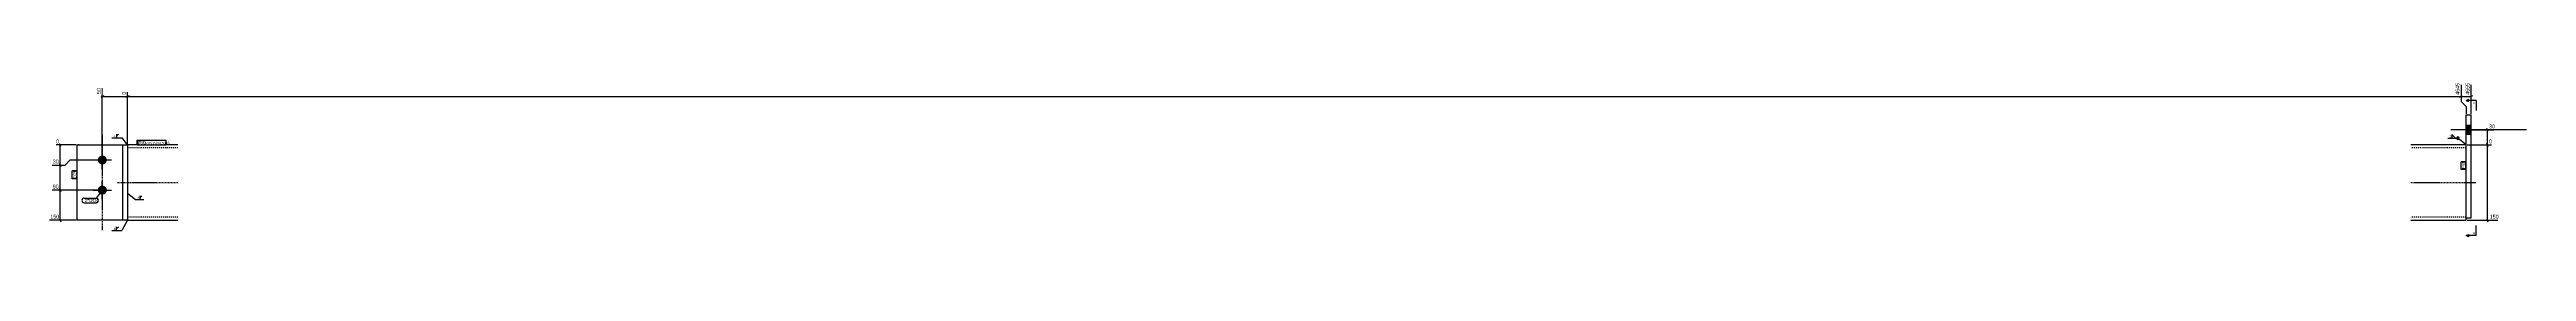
# Model space of a CAD drawing. Header units: millimetres. Extents: x 5 to 30731, y 5 to 1589.
# Drawn here: x 5 to 4924, y 5 to 309 of the extents above; entities that cross this region are included whole.
import ezdxf

# ---------------------------------------------------------------- set-up
doc = ezdxf.new("R2010")
doc.units = ezdxf.units.MM
doc.linetypes.add('DXK_LINE_DOT2', pattern=[3.9198, 1.9599, -1.9599])
doc.linetypes.add('DXK_LINE_DOT3', pattern=[5.9187, 2.979, -0.9799, 0.9799, -0.9799])
for name, color, linetype in [('MÅLSÆTNING', 7, 'Continuous'), ('STÅL', 7, 'Continuous'), ('TEKST', 7, 'Continuous')]:
    doc.layers.add(name, color=color, linetype=linetype)
doc.styles.add('Arial', font='ARIAL.TTF', dxfattribs={"height": 0.2})
doc.styles.add('Arial Narrow', font='ARIALN.TTF', dxfattribs={"height": 0.2})

msp = doc.modelspace()

# ---------------------------------------------------------------- hatches: boundary and pattern name
at = {"layer": 'STÅL', "linetype": 'Continuous'}
for points in [[(4804.5, 227), (4804.5, 209), (4814.5, 209), (4814.5, 227)], [(4804.5, 227), (4804.5, 209), (4814.5, 209), (4814.5, 227)], [(109.5, 167, -1), (109.5, 149, -1)], [(109.5, 107, -1), (109.5, 89, -1)]]:
    msp.add_hatch(color=96, dxfattribs=at).paths.add_polyline_path(points)
at = {"layer": 'TEKST', "linetype": 'Continuous'}
msp.add_hatch(color=3, dxfattribs=at).paths.add_polyline_path([(4801.4, 192.1), (4804.5, 188), (4799.8, 190.2)])

# ---------------------------------------------------------------- linework, layer by layer
at = {"layer": 'MÅLSÆTNING', "color": 7, "linetype": 'Continuous'}
for p, q in [((109.5, 160), (109.5, 300.8)), ((4794.5, 307.6), (4794.5, 274.7)), ((4814.5, 250), (4814.5, 307.6)), ((112.5, 285.9), (106.5, 283.5)), ((109.5, 284.7), (159.5, 284.7)), ((162.5, 285.9), (156.5, 283.5)), ((156.5, 283.5), (162.5, 285.9)), ((159.5, 190), (159.5, 293)), ((159.5, 190), (159.5, 293)), ((4791.5, 283.5), (4797.5, 285.9)), ((4794.5, 284.7), (4814.5, 284.7)), ((4794.5, 274.7), (4804.5, 264.7)), ((4804.5, 264.7), (4804.5, 250)), ((4817.5, 285.9), (4811.5, 283.5)), ((9.7, 148), (35.7, 148)), ((9.7, 148), (35.7, 148)), ((57.5, 188), (17.5, 188)), ((26.9, 185), (24.5, 191)), ((24.5, 151), (26.9, 145)), ((26.9, 145), (24.5, 151)), ((25.7, 148), (25.7, 188)), ((25.7, 98), (25.7, 148)), ((35.7, 148), (45.7, 158)), ((35.7, 148), (45.7, 158)), ((45.7, 158), (107.5, 158)), ((45.7, 158), (107.5, 158)), ((4806.5, 188), (4855.1, 188)), ((4848, 185), (4845.6, 191)), ((4846.8, 38), (4846.8, 188)), ((24.5, 101), (26.9, 95)), ((26.9, 95), (24.5, 101)), ((107.5, 98), (9.7, 98)), ((107.5, 98), (9.7, 98)), ((25.7, 38), (25.7, 98)), ((57.5, 38), (4.8, 38)), ((24.5, 41), (26.9, 35)), ((4806.5, 38), (4867.7, 38)), ((4845.6, 41), (4848, 35))]:
    msp.add_line(p, q, dxfattribs=at)
at = {"layer": 'STÅL', "color": 2, "linetype": 'Continuous'}
for p, q in [((4804.5, 185.4), (4804.5, 248)), ((4804.5, 248), (4814.5, 248)), ((4814.5, 43), (4814.5, 248)), ((59.5, 188), (159.5, 188)), ((59.5, 38), (59.5, 188)), ((149.5, 188), (149.5, 38)), ((259.5, 188), (159.5, 188)), ((159.5, 188), (159.5, 38)), ((159.5, 176), (159.5, 50)), ((4804.5, 188), (4694.5, 188)), ((4804.5, 38), (4804.5, 185.4)), ((159.5, 38), (59.5, 38)), ((159.5, 38), (259.5, 38)), ((4694.5, 38), (4804.5, 38)), ((4804.5, 43), (4814.5, 43))]:
    msp.add_line(p, q, dxfattribs=at)
at = {"layer": 'STÅL', "color": 7, "linetype": 'DXK_LINE_DOT3'}
for p, q in [((109.5, 208), (109.5, 18)), ((139.5, 113), (259.5, 113)), ((4694.5, 113), (4824.5, 113))]:
    msp.add_line(p, q, dxfattribs=at)
at = {"layer": 'STÅL', "color": 96, "linetype": 'Continuous'}
for p, q in [((4924.5, 218), (4774.5, 218)), ((4924.5, 218), (4774.5, 218)), ((4814.5, 227), (4804.5, 227)), ((4814.5, 227), (4804.5, 227)), ((4814.5, 209), (4804.5, 209)), ((4814.5, 209), (4804.5, 209)), ((91.5, 158), (127.5, 158)), ((109.5, 140), (109.5, 176)), ((109.5, 80), (109.5, 116)), ((91.5, 98), (127.5, 98))]:
    msp.add_line(p, q, dxfattribs=at)
at = {"layer": 'STÅL', "color": 7, "linetype": 'DXK_LINE_DOT2'}
for p, q in [((63.5, 188), (59.5, 188)), ((159.5, 188), (159.5, 176)), ((259.5, 182), (159.5, 182)), ((4804.5, 182), (4694.5, 182)), ((4804.5, 185.4), (4804.5, 188)), ((4804.5, 43), (4804.5, 185.4)), ((159.5, 50), (159.5, 38)), ((259.5, 44), (159.5, 44)), ((4804.5, 44), (4694.5, 44))]:
    msp.add_line(p, q, dxfattribs=at)

# ---------------------------------------------------------------- next in the draw order: wipeouts: each hides what was drawn before it
at = {"color": 0, "linetype": 'Continuous'}
for points, layer in [([(107.9, 300.9), (96.7, 300.9), (96.7, 288), (107.9, 288)], 'MÅLSÆTNING'), ([(4812.9, 309.2), (4801.7, 309.2), (4801.7, 286.5), (4812.9, 286.5)], 'MÅLSÆTNING'), ([(23.9, 189.6), (23.9, 200.8), (15.9, 200.8), (15.9, 189.6)], 'MÅLSÆTNING'), ([(4856.7, 189.6), (4856.7, 200.8), (4848.6, 200.8), (4848.6, 189.6)], 'MÅLSÆTNING'), ([(22.5, 149.6), (22.5, 160.8), (9.5, 160.8), (9.5, 149.6)], 'MÅLSÆTNING'), ([(22.5, 99.6), (22.5, 110.8), (9.5, 110.8), (9.5, 99.6)], 'MÅLSÆTNING'), ([(22.5, 39.6), (22.5, 50.8), (4.7, 50.8), (4.7, 39.6)], 'MÅLSÆTNING'), ([(4867.9, 39.6), (4867.9, 50.8), (4850, 50.8), (4850, 39.6)], 'MÅLSÆTNING'), ([(4822.5, 9.8), (4822.5, 14.8), (4818, 14.8), (4818, 9.8)], 'TEKST')]:
    msp.add_wipeout(points, dxfattribs=at).dxf.layer = layer
at = {"color": 0}
for points in [[(135.7, 203), (135.7, 208.8), (131.8, 208.8), (131.8, 203)], [(4775.2, 202), (4775.2, 207.8), (4771.3, 207.8), (4771.3, 202)], [(192.8, 189.4), (192.8, 196.4), (180, 196.4), (180, 189.4)], [(4803.1, 153.4), (4796.1, 153.4), (4796.1, 140.2), (4803.1, 140.2)], [(58.1, 135.5), (51.1, 135.5), (51.1, 121.5), (58.1, 121.5)], [(96, 74), (96, 81), (74.7, 81), (74.7, 74)], [(182.2, 79.9), (182.2, 85.7), (178.4, 85.7), (178.4, 79.9)], [(135.3, 18.3), (135.3, 24.1), (131.5, 24.1), (131.5, 18.3)]]:
    msp.add_wipeout(points, dxfattribs=at).dxf.layer = 'TEKST'

# ---------------------------------------------------------------- next in the draw order: hatches: boundary and pattern name
at = {"layer": 'TEKST', "linetype": 'Continuous'}
for color, points in [(3, [(162.6, 87.6), (159.5, 91.6), (164.2, 89.5)]), (3, [(162.6, 87.6), (159.5, 91.6), (164.2, 89.5)]), (3, [(156, 34.2), (159.5, 38), (158.2, 33)]), (30, [(4809.5, 9.8), (4809.5, 7.3), (4804.5, 7.3)])]:
    msp.add_hatch(color=color, dxfattribs=at).paths.add_polyline_path(points)

# ---------------------------------------------------------------- next in the draw order: linework, layer by layer
at = {"layer": 'MÅLSÆTNING', "color": 7, "linetype": 'Continuous'}
for p, q in [((4794.5, 307.6), (4794.5, 274.7)), ((159.5, 284.7), (4794.5, 284.7)), ((4791.5, 283.5), (4797.5, 285.9)), ((4794.5, 274.7), (4804.5, 264.7)), ((4804.5, 264.7), (4804.5, 250)), ((4806.5, 218), (4859.9, 218)), ((4848, 215), (4845.6, 221)), ((4846.8, 188), (4846.8, 218)), ((4806.5, 188), (4855.1, 188)), ((4845.6, 191), (4848, 185))]:
    msp.add_line(p, q, dxfattribs=at)
at = {"layer": 'TEKST', "color": 3, "linetype": 'Continuous'}
for p, q in [((128.7, 202.4), (148.8, 202.4)), ((138.1, 205.9), (138.1, 209.5)), ((138.1, 205.9), (141.7, 209.5)), ((138.1, 202.4), (138.1, 205.9)), ((4768.2, 201.4), (4788.3, 201.4)), ((4783.3, 201.4), (4776.2, 208.5)), ((4776.2, 208.5), (4776.2, 201.4)), ((4776.2, 201.4), (4783.3, 201.4)), ((4804.5, 188), (4788.3, 201.4)), ((159.5, 91.6), (175.3, 79.3)), ((159.5, 91.6), (175.3, 79.3)), ((175.3, 79.3), (191.8, 79.3)), ((184.7, 82.9), (184.7, 86.5)), ((184.7, 82.9), (188.2, 86.5)), ((184.7, 79.3), (184.7, 82.9)), ((128.4, 17.7), (148.4, 17.7)), ((137.8, 21.2), (137.8, 24.8)), ((137.8, 21.2), (141.4, 24.8)), ((137.8, 17.7), (137.8, 21.2)), ((159.5, 38), (148.4, 17.7))]:
    msp.add_line(p, q, dxfattribs=at)
at = {"layer": 'TEKST', "color": 30, "linetype": 'Continuous'}
for p, q in [((4804.5, 7.3), (4809.5, 9.8)), ((4809.5, 4.8), (4804.5, 7.3)), ((4809.5, 9.8), (4809.5, 4.8))]:
    msp.add_line(p, q, dxfattribs=at)
at = {"layer": 'TEKST', "color": 7, "linetype": 'Continuous'}
for q in [(4804.5, 7.3), (4824.5, 27.3)]:
    msp.add_line((4824.5, 7.3), q, dxfattribs=at)
at = {"layer": 'TEKST', "color": 3, "linetype": 'Continuous'}
for start, end in [(90, 270), (270, 90)]:
    msp.add_arc((4788.3, 201.4), 2.5, start, end, dxfattribs=at)

# ---------------------------------------------------------------- next in the draw order: texts
at = {"layer": 'MÅLSÆTNING', "color": 3, "linetype": 'Continuous', "style": 'Arial Narrow'}
for s, p in [('50', (106.3, 289.6)), ('4655', (4811.3, 288.1))]:
    msp.add_text(s, height=7.64, rotation=90.0002, dxfattribs=at).set_placement(p)
for s, p in [('0', (17.5, 191.2)), ('0', (4850.2, 191.2)), ('30', (11.1, 151.2)), ('90', (11.1, 101.2)), ('150', (6.3, 41.2)), ('150', (4851.6, 41.2))]:
    msp.add_text(s, height=7.64, dxfattribs=at).set_placement(p)
at = {"layer": 'TEKST', "color": 3, "style": 'Arial Narrow'}
for s, p in [('4', (132.2, 203.4)), ('3', (4771.7, 202.4)), ('4', (178.8, 80.3)), ('4', (131.9, 18.7))]:
    msp.add_text(s, height=4.77, dxfattribs=at).set_placement(p)
at = {"layer": 'TEKST', "color": 3, "linetype": 'Continuous', "style": 'Arial'}
msp.add_text('A', height=4.78, dxfattribs=at).set_placement((4818, 9.8))

# ---------------------------------------------------------------- next in the draw order: wipeouts: each hides what was drawn before it
at = {"color": 0}
for points in [[(192.8, 189.4), (192.8, 196.4), (180, 196.4), (180, 189.4)], [(4803.1, 153.4), (4796.1, 153.4), (4796.1, 140.2), (4803.1, 140.2)], [(58.1, 135.5), (51.1, 135.5), (51.1, 121.5), (58.1, 121.5)], [(96, 74), (96, 81), (74.7, 81), (74.7, 74)]]:
    msp.add_wipeout(points, dxfattribs=at).dxf.layer = 'TEKST'

# ---------------------------------------------------------------- next in the draw order: hatches: boundary and pattern name
at = {"layer": 'TEKST', "linetype": 'Continuous'}
msp.add_hatch(color=3, dxfattribs=at).paths.add_polyline_path([(157.5, 192.7), (159.5, 188), (155.5, 191.2)])

# ---------------------------------------------------------------- next in the draw order: linework, layer by layer
at = {"layer": 'TEKST', "color": 3, "linetype": 'Continuous'}
msp.add_line((159.5, 188), (148.8, 202.4), dxfattribs=at)
at = {"layer": 'TEKST', "color": 7, "linetype": 'Continuous'}
for p, q in [((4794.9, 139), (4794.9, 154.6)), ((4804.3, 154.6), (4794.9, 154.6)), ((4804.3, 139), (4804.3, 154.6)), ((49.9, 120.3), (49.9, 136.7)), ((59.3, 136.7), (49.9, 136.7)), ((59.3, 120.3), (49.9, 120.3)), ((59.3, 120.3), (59.3, 136.7)), ((4804.3, 139), (4794.9, 139)), ((73.5, 82.2), (97.2, 82.2)), ((73.5, 72.8), (97.2, 72.8)), ((109.1, 97.6), (97.2, 82.2))]:
    msp.add_line(p, q, dxfattribs=at)
for centre, start, end in [((73.5, 77.5), 90, 270), ((97.2, 77.5), 270, 90)]:
    msp.add_arc(centre, 4.7, start, end, dxfattribs=at)

# ---------------------------------------------------------------- next in the draw order: texts
at = {"layer": 'TEKST', "color": 3, "style": 'Arial Narrow'}
for s, p in [('F55', (4803.1, 140.2)), ('D29', (58.1, 121.5))]:
    msp.add_text(s, height=6.68, rotation=90.0002, dxfattribs=at).set_placement(p)
msp.add_text('2*D18', height=6.68, dxfattribs=at).set_placement((74.7, 74))

# ---------------------------------------------------------------- next in the draw order: wipeouts: each hides what was drawn before it
at = {"color": 0, "linetype": 'Continuous'}
for points, layer in [([(4792.9, 309.2), (4781.7, 309.2), (4781.7, 286.5), (4792.9, 286.5)], 'MÅLSÆTNING'), ([(157.9, 294.6), (146.7, 294.6), (146.7, 286.5), (157.9, 286.5)], 'MÅLSÆTNING'), ([(4861.5, 219.6), (4861.5, 230.8), (4848.6, 230.8), (4848.6, 219.6)], 'MÅLSÆTNING'), ([(4822.5, 269.3), (4822.5, 274.3), (4818, 274.3), (4818, 269.3)], 'TEKST')]:
    msp.add_wipeout(points, dxfattribs=at).dxf.layer = layer
at = {"color": 0}
msp.add_wipeout([(235.1, 189.4), (235.1, 194.4), (194.9, 194.4), (194.9, 189.4)], dxfattribs=at).dxf.layer = 'TEKST'

# ---------------------------------------------------------------- next in the draw order: hatches: boundary and pattern name
at = {"layer": 'TEKST', "linetype": 'Continuous'}
msp.add_hatch(color=30, dxfattribs=at).paths.add_polyline_path([(4809.5, 276.8), (4809.5, 274.3), (4804.5, 276.8)])

# ---------------------------------------------------------------- next in the draw order: linework, layer by layer
at = {"layer": 'TEKST', "color": 30, "linetype": 'Continuous'}
for p, q in [((4804.5, 276.8), (4809.5, 279.3)), ((4804.5, 276.8), (4809.5, 274.3)), ((4809.5, 274.3), (4809.5, 279.3))]:
    msp.add_line(p, q, dxfattribs=at)
at = {"layer": 'TEKST', "color": 7, "linetype": 'Continuous'}
for q in [(4804.5, 276.8), (4824.5, 256.8)]:
    msp.add_line((4824.5, 276.8), q, dxfattribs=at)

# ---------------------------------------------------------------- next in the draw order: texts
at = {"layer": 'MÅLSÆTNING', "color": 3, "linetype": 'Continuous', "style": 'Arial Narrow'}
for s, p in [('4645', (4791.3, 288.1)), ('0', (156.3, 288.1))]:
    msp.add_text(s, height=7.64, rotation=90.0002, dxfattribs=at).set_placement(p)
msp.add_text('30', height=7.64, dxfattribs=at).set_placement((4850.2, 221.2))
at = {"layer": 'TEKST', "color": 3, "linetype": 'Continuous', "style": 'Arial'}
msp.add_text('A', height=4.78, dxfattribs=at).set_placement((4818, 269.3))

# ---------------------------------------------------------------- next in the draw order: wipeouts: each hides what was drawn before it
at = {"color": 0}
msp.add_wipeout([(235.1, 189.4), (235.1, 194.4), (194.9, 194.4), (194.9, 189.4)], dxfattribs=at).dxf.layer = 'TEKST'

# ---------------------------------------------------------------- next in the draw order: linework, layer by layer
at = {"layer": 'TEKST', "color": 7, "linetype": 'Continuous'}
for p, q in [((178.8, 197.6), (236.3, 197.6)), ((178.8, 188.2), (178.8, 197.6)), ((236.3, 188.2), (236.3, 197.6)), ((178.8, 188.2), (236.3, 188.2))]:
    msp.add_line(p, q, dxfattribs=at)

# ---------------------------------------------------------------- next in the draw order: texts
at = {"layer": 'TEKST', "color": 3, "style": 'Arial Narrow'}
for s, height, p in [('p50', 6.68, (180, 189.4)), ('RHS150X150X6', 4.772, (194.9, 189.4))]:
    msp.add_text(s, height=height, dxfattribs=at).set_placement(p)

doc.saveas('drawing.dxf')
